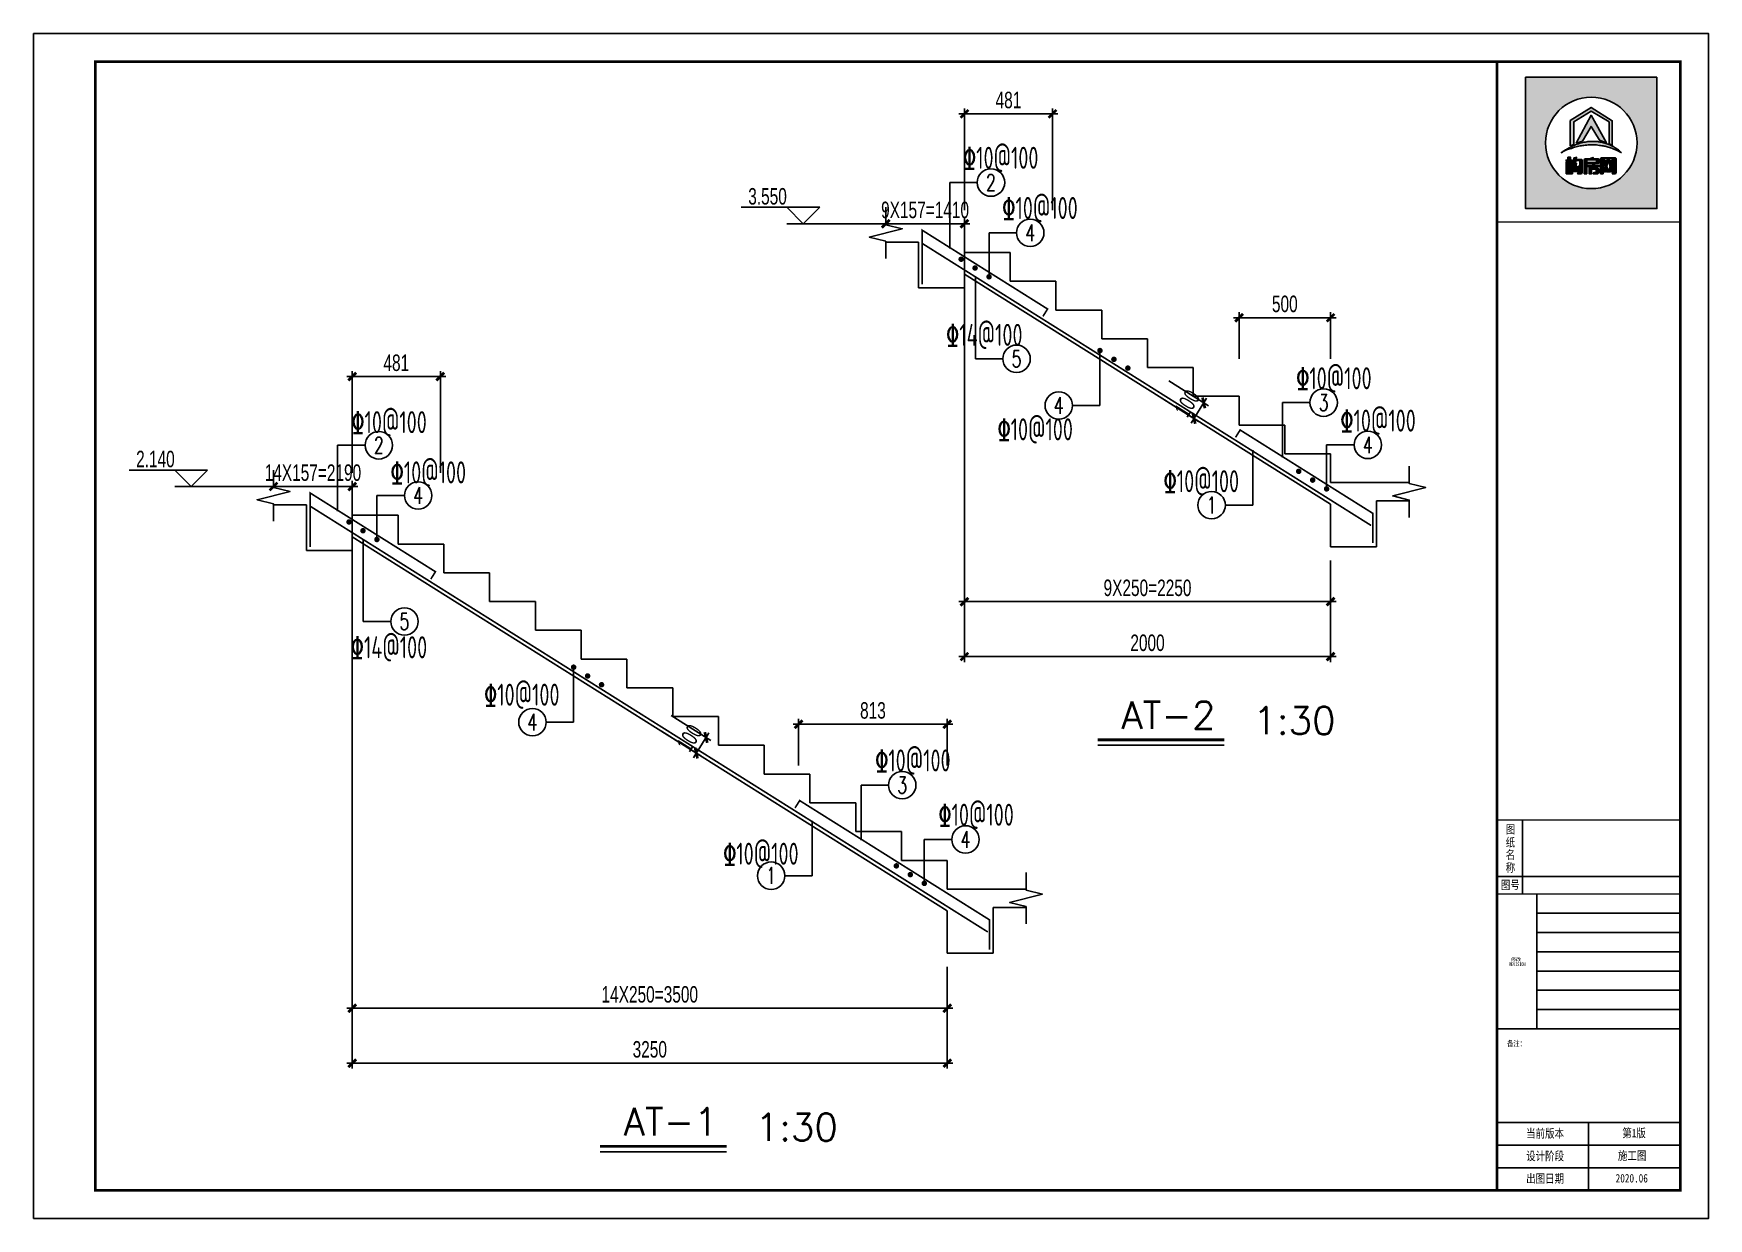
# Model space of a CAD drawing. Header units: millimetres. Extents: x -807114 to 558292, y -468455 to -61603.
# Drawn here: x 472900 to 503397, y -197048 to -175484 of the extents above; entities that cross this region are included whole.
import ezdxf
from ezdxf.enums import TextEntityAlignment as Align

# ---------------------------------------------------------------- set-up
doc = ezdxf.new("R2010")
doc.units = ezdxf.units.MM
doc.header["$LTSCALE"] = 1000
for name, color, linetype in [('DIM', 3, 'Continuous'), ('NUM', 7, 'Continuous'), ('PUB_TEXT', 3, 'Continuous'), ('PUB_TITLE', 4, 'Continuous'), ('REIN', 1, 'Continuous'), ('STAIR_DE', 7, 'Continuous'), ('TEXT', 7, 'Continuous'), ('THIN', 7, 'Continuous')]:
    doc.layers.add(name, color=color, linetype=linetype)
doc.styles.add('HCJG_Dim', font='HCJG.shx', dxfattribs={"width": 0.7, "bigfont": 'hztxt.shx'})
doc.styles.add('HCJG_Label', font='HCJG.shx', dxfattribs={"width": 0.7, "bigfont": 'hztxt.shx'})
doc.styles.add('HCJG_Norm', font='txt.shx', dxfattribs={"bigfont": 'hztxt.shx'})
doc.styles.add('HCJG_Num', font='txt.shx', dxfattribs={"width": 0.7, "bigfont": 'hztxt.shx'})
doc.styles.add('TSSD_Norm', font='Tssdeng.shx', dxfattribs={"width": 0.7, "bigfont": 'hztxt.shx'})
doc.styles.add('ZDBOX', font='simsun.ttc', dxfattribs={"width": 0.7})
doc.styles.add('宋体', font='simsun.ttc', dxfattribs={"width": 0.8})
doc.dimstyles.new('HCJG_30_100', dxfattribs={"dimtxt": 300, "dimasz": 100, "dimexe": 100, "dimexo": 250, "dimgap": 100, "dimtad": 1, "dimdec": 0, "dimlfac": 0.3, "dimzin": 0, "dimdsep": 46, "dimtxsty": 'HCJG_Dim', "dimblk": 'ArchTick', "dimcen": 0, "dimdle": 100, "dimclrd": 3, "dimclre": 3, "dimclrt": 7, "dimadec": 0, "dimazin": 0, "dimtfac": 1, "dimtdec": 0, "dimtix": 1, "dimtmove": 2, "dimatfit": 3, "dimfxl": 1, "dimtolj": 1, "dimtzin": 0, "dimarcsym": 0})

msp = doc.modelspace()

# ---------------------------------------------------------------- texts
at = {"style": 'ZDBOX', "width": 0.8}
for s, height, p in [('图', 154, (499791.6, -189967.4)), ('纸', 154, (499791.6, -190199.8)), ('称', 154, (499791.6, -190660.4)), ('名', 154, (499791.6, -190424.2)), ('图号', 154.03, (499788.4, -190978.1)), ('备注：', 102.68, (499901.3, -193861))]:
    msp.add_text(s, height=height, dxfattribs=at).set_placement(p, align=Align.MIDDLE)
for s, p in [('当前版本', (500076.7, -195577.9)), ('第1版', (501827.5, -195570.9)), ('设计阶段', (500076.7, -195988.6)), ('施工图', (501747.1, -195981.6)), ('出图日期', (500076.7, -196399.4)), ('2020.06', (501706.9, -196392.3))]:
    msp.add_text(s, height=154.03, dxfattribs=at).set_placement(p)
at = {"layer": 'NUM', "style": 'HCJG_Norm'}
for s, p in [('AT-2', (492707, -188137.2)), ('1:30', (495108.1, -188237.2)), ('AT-1', (483645.2, -195534.7)), ('1:30', (486046.3, -195634.7))]:
    msp.add_text(s, height=500, dxfattribs=at).set_placement(p)
at = {"layer": 'PUB_TEXT', "color": 8, "style": '宋体', "width": 0.7}
msp.add_text('REVISION', height=65.27, dxfattribs=at).set_placement((499766.4, -192472.8), align=Align.BOTTOM_LEFT)
at = {"layer": 'PUB_TEXT', "color": 8, "style": '宋体'}
msp.add_text('修改', height=65.27, dxfattribs=at).set_placement((499801.9, -192365.7))
at = {"layer": 'TEXT', "style": 'TSSD_Norm', "width": 0.7}
for s, p in [('%%13110@100', (489824, -177945.4)), ('%%13110@100', (490539.5, -178859.6)), ('%%13114@100', (489516.1, -181168)), ('%%13110@100', (495890.3, -181958.3)), ('%%13110@100', (478687.8, -182756.5)), ('%%13110@100', (496694.4, -182728.2)), ('%%13110@100', (479403.2, -183670.7)), ('%%13114@100', (478677.2, -186853.4)), ('%%13110@100', (488224.6, -188912.6)), ('%%13110@100', (489375.9, -189900.6))]:
    msp.add_text(s, height=400, dxfattribs=at).set_placement(p)
for p in [(491825, -182887.2), (494850.4, -183831.1), (482477.4, -187716.2), (486830.3, -190610)]:
    msp.add_text('%%13110@100', height=400, dxfattribs=at).set_placement(p, align=Align.RIGHT)
at = {"layer": 'THIN', "style": 'HCJG_Label', "width": 0.7}
for s, p in [('3.550', (486616.2, -178596.4)), ('2.140', (475471.1, -183377.2))]:
    msp.add_text(s, height=300, dxfattribs=at).set_placement(p, align=Align.RIGHT)

# ---------------------------------------------------------------- blocks, each defined once
blk = doc.blocks.new('sadasfafa')
h = blk.add_hatch(color=252)
h.dxf.hatch_style = 1
h.paths.add_polyline_path([(1853311, -2488040), (1853311, -2490368), (1855639, -2490368), (1855639, -2488040)])
h.paths.add_polyline_path([(1855286, -2489204, 1), (1853664, -2489204, 1)], flags=16)
edge = h.paths.add_edge_path(flags=0)
edge.add_spline(control_points=[(1853945, -2489376), (1853935, -2489385), (1854022, -2489327), (1854064, -2489324), (1854178, -2489280), (1854273, -2489257), (1854375, -2489242), (1854470, -2489236), (1854555, -2489239), (1854630, -2489250), (1854700, -2489259), (1854781, -2489280), (1854854, -2489303), (1854917, -2489335), (1854967, -2489354), (1854993, -2489368), (1855014, -2489382), (1854982, -2489354), (1854965, -2489332), (1854910, -2489297), (1854854, -2489260), (1854784, -2489234), (1854713, -2489206), (1854640, -2489189), (1854569, -2489179), (1854497, -2489176), (1854414, -2489178), (1854321, -2489198), (1854229, -2489222), (1854147, -2489257), (1854080, -2489292), (1854021, -2489325), (1853977, -2489352), (1853953, -2489369), (1853945, -2489376)], knot_values=[0, 0, 0, 0, 114.670179, 423.637006, 763.89867, 1083.683754, 1343.405239, 1688.07646, 1952.326814, 2113.699055, 2375.693807, 2595.188681, 2872.839541, 3068.155951, 3238.592156, 3348.056762, 3361.095167, 3431.805845, 3527.265261, 3733.200323, 3952.805082, 4160.23278, 4398.128766, 4650.488133, 4837.16968, 5050.428326, 5308.684497, 5588.159898, 5913.430939, 6163.12325, 6398.139207, 6601.625078, 6772.549769, 6871.149972, 6871.149972, 6871.149972, 6871.149972], degree=3, periodic=1)
h.paths.add_polyline_path([(1854530, -2489580), (1854534, -2489580), (1854534, -2489603), (1854618, -2489603), (1854618, -2489621), (1854481, -2489621), (1854481, -2489650), (1854589, -2489650), (1854599, -2489656), (1854606, -2489666), (1854606, -2489733), (1854600, -2489742), (1854590, -2489750), (1854506, -2489750), (1854514, -2489740), (1854518, -2489731), (1854552, -2489731), (1854558, -2489728), (1854560, -2489721), (1854560, -2489675), (1854558, -2489670), (1854553, -2489667), (1854481, -2489667), (1854481, -2489750), (1854436, -2489750), (1854436, -2489626), (1854433, -2489621), (1854406, -2489621), (1854406, -2489603), (1854488, -2489603), (1854488, -2489590)], flags=0)
h.paths.add_polyline_path([(1854486, -2489468), (1854506, -2489461), (1854506, -2489485), (1854510, -2489489), (1854601, -2489489), (1854609, -2489494), (1854615, -2489502), (1854615, -2489556), (1854607, -2489564), (1854599, -2489569), (1854401, -2489569), (1854394, -2489573), (1854394, -2489750), (1854349, -2489750), (1854349, -2489504), (1854355, -2489495), (1854367, -2489489), (1854462, -2489489), (1854462, -2489474)], flags=0)
h.paths.add_polyline_path([(1854394, -2489554), (1854394, -2489512), (1854404, -2489506), (1854562, -2489506), (1854570, -2489513), (1854570, -2489554)], flags=0)
h.paths.add_polyline_path([(1854214, -2489569), (1854203, -2489632), (1854193, -2489683), (1854194, -2489689), (1854218, -2489689), (1854220, -2489683), (1854214, -2489633), (1854254, -2489614), (1854263, -2489686), (1854263, -2489700), (1854255, -2489709), (1854159, -2489709), (1854150, -2489702), (1854148, -2489692), (1854173, -2489569)], flags=0)
h.paths.add_polyline_path([(1854187, -2489466), (1854213, -2489458), (1854207, -2489496), (1854296, -2489496), (1854305, -2489498), (1854312, -2489505), (1854314, -2489513), (1854314, -2489733), (1854310, -2489741), (1854301, -2489750), (1854231, -2489750), (1854238, -2489741), (1854243, -2489730), (1854261, -2489730), (1854268, -2489727), (1854270, -2489720), (1854270, -2489531), (1854270, -2489526), (1854267, -2489521), (1854260, -2489516), (1854202, -2489516), (1854201, -2489534), (1854196, -2489558), (1854150, -2489558), (1854159, -2489535), (1854165, -2489504), (1854167, -2489471)], flags=0)
h.paths.add_polyline_path([(1854140, -2489544), (1854140, -2489750), (1854114, -2489750), (1854114, -2489544)], flags=0)
h.paths.add_polyline_path([(1854056, -2489544), (1854053, -2489750), (1854031, -2489750), (1854031, -2489544)], flags=0)
h.paths.add_polyline_path([(1854107, -2489459), (1854107, -2489508), (1854139, -2489508), (1854139, -2489527), (1854107, -2489527), (1854107, -2489750), (1854062, -2489750), (1854062, -2489527), (1854029, -2489527), (1854029, -2489508), (1854062, -2489508), (1854062, -2489459)], flags=0)
h.paths.add_polyline_path([(1854209, -2489211), (1854471, -2488714), (1854743, -2489200), (1854618, -2489155), (1854470, -2488913), (1854318, -2489172)], flags=0)
h.paths.add_polyline_path([(1854102, -2488808), (1854470, -2488575), (1854848, -2488810), (1854848, -2489247), (1854790, -2489223), (1854790, -2488832), (1854471, -2488643), (1854168, -2488829), (1854168, -2489231), (1854102, -2489257)], flags=0)
h.paths.add_polyline_path([(1854685, -2489750), (1854641, -2489750), (1854641, -2489488), (1854641, -2489484), (1854646, -2489475), (1854656, -2489467), (1854898, -2489467), (1854907, -2489471), (1854916, -2489478), (1854916, -2489731), (1854908, -2489743), (1854902, -2489750), (1854847, -2489750), (1854858, -2489732), (1854866, -2489731), (1854869, -2489724), (1854869, -2489718), (1854867, -2489718), (1854836, -2489718), (1854826, -2489684), (1854814, -2489718), (1854746, -2489718), (1854736, -2489684), (1854722, -2489718), (1854689, -2489718), (1854689, -2489709), (1854691, -2489709), (1854720, -2489621), (1854685, -2489512)], flags=0)
h.paths.add_polyline_path([(1854779, -2489518), (1854809, -2489621), (1854781, -2489709), (1854777, -2489709), (1854750, -2489621), (1854775, -2489518)], flags=0)
h = blk.add_hatch(color=7)
h.dxf.hatch_style = 1
h.paths.add_polyline_path([(1854102, -2489257), (1854168, -2489231), (1854168, -2488829), (1854471, -2488643), (1854790, -2488832), (1854790, -2489223), (1854848, -2489247), (1854848, -2488810), (1854470, -2488575), (1854102, -2488808)])
h = blk.add_hatch(color=7)
h.dxf.hatch_style = 1
h.paths.add_polyline_path([(1854318, -2489172), (1854470, -2488913), (1854618, -2489155), (1854743, -2489200), (1854471, -2488714), (1854209, -2489211)])
h = blk.add_hatch(color=7)
h.dxf.hatch_style = 1
edge = h.paths.add_edge_path()
edge.add_spline(control_points=[(1853945, -2489376), (1853953, -2489369), (1853977, -2489352), (1854021, -2489325), (1854080, -2489292), (1854147, -2489257), (1854229, -2489222), (1854321, -2489198), (1854414, -2489178), (1854497, -2489176), (1854569, -2489179), (1854640, -2489189), (1854713, -2489206), (1854784, -2489234), (1854854, -2489260), (1854910, -2489297), (1854965, -2489332), (1854982, -2489354), (1855014, -2489382), (1854993, -2489368), (1854967, -2489354), (1854917, -2489335), (1854854, -2489303), (1854781, -2489280), (1854700, -2489259), (1854630, -2489250), (1854555, -2489239), (1854470, -2489236), (1854375, -2489242), (1854273, -2489257), (1854178, -2489280), (1854064, -2489324), (1854022, -2489327), (1853935, -2489385), (1853945, -2489376)], knot_values=[0, 0, 0, 0, 98.600203, 269.524894, 473.010766, 708.026723, 957.719033, 1282.990074, 1562.465475, 1820.721647, 2033.980292, 2220.661839, 2473.021206, 2710.917192, 2918.34489, 3137.949649, 3343.884711, 3439.344127, 3510.054805, 3523.09321, 3632.557816, 3802.994021, 3998.310431, 4275.961291, 4495.456165, 4757.450917, 4918.823158, 5183.073513, 5527.744733, 5787.466218, 6107.251302, 6447.512966, 6756.479793, 6871.149972, 6871.149972, 6871.149972, 6871.149972], degree=3, periodic=1)
h = blk.add_hatch(color=7)
h.dxf.hatch_style = 1
h.paths.add_polyline_path([(1854062, -2489459), (1854062, -2489508), (1854029, -2489508), (1854029, -2489527), (1854062, -2489527), (1854062, -2489750), (1854107, -2489750), (1854107, -2489527), (1854139, -2489527), (1854139, -2489508), (1854107, -2489508), (1854107, -2489459)])
h = blk.add_hatch(color=7)
h.dxf.hatch_style = 1
h.paths.add_polyline_path([(1854031, -2489544), (1854031, -2489750), (1854053, -2489750), (1854056, -2489544)])
h = blk.add_hatch(color=7)
h.dxf.hatch_style = 1
h.paths.add_polyline_path([(1854114, -2489544), (1854114, -2489750), (1854140, -2489750), (1854140, -2489544)])
h = blk.add_hatch(color=7)
h.dxf.hatch_style = 1
h.paths.add_polyline_path([(1854167, -2489471), (1854165, -2489504), (1854159, -2489535), (1854150, -2489558), (1854196, -2489558), (1854201, -2489534), (1854202, -2489516), (1854260, -2489516), (1854267, -2489521), (1854270, -2489526), (1854270, -2489531), (1854270, -2489720), (1854268, -2489727), (1854261, -2489730), (1854243, -2489730), (1854238, -2489741), (1854231, -2489750), (1854301, -2489750), (1854310, -2489741), (1854314, -2489733), (1854314, -2489513), (1854312, -2489505), (1854305, -2489498), (1854296, -2489496), (1854207, -2489496), (1854213, -2489458), (1854187, -2489466)])
h = blk.add_hatch(color=7)
h.dxf.hatch_style = 1
h.paths.add_polyline_path([(1854462, -2489474), (1854462, -2489489), (1854367, -2489489), (1854355, -2489495), (1854349, -2489504), (1854349, -2489750), (1854394, -2489750), (1854394, -2489573), (1854401, -2489569), (1854599, -2489569), (1854607, -2489564), (1854615, -2489556), (1854615, -2489502), (1854609, -2489494), (1854601, -2489489), (1854510, -2489489), (1854506, -2489485), (1854506, -2489461), (1854486, -2489468)])
h.paths.add_polyline_path([(1854394, -2489554), (1854394, -2489512), (1854404, -2489506), (1854562, -2489506), (1854570, -2489513), (1854570, -2489554)], flags=16)
h = blk.add_hatch(color=7)
h.dxf.hatch_style = 1
h.paths.add_polyline_path([(1854685, -2489512), (1854685, -2489493), (1854693, -2489483), (1854862, -2489483), (1854869, -2489491), (1854869, -2489724), (1854866, -2489731), (1854858, -2489732), (1854847, -2489750), (1854902, -2489750), (1854908, -2489743), (1854916, -2489731), (1854916, -2489478), (1854907, -2489471), (1854898, -2489467), (1854656, -2489467), (1854646, -2489475), (1854641, -2489484), (1854641, -2489488), (1854641, -2489750), (1854685, -2489750)])
h = blk.add_hatch(color=7)
h.dxf.hatch_style = 1
h.paths.add_polyline_path([(1854866, -2489709), (1854840, -2489621), (1854866, -2489512), (1854836, -2489512), (1854824, -2489558), (1854808, -2489512), (1854745, -2489512), (1854734, -2489557), (1854719, -2489512), (1854689, -2489512), (1854720, -2489621), (1854691, -2489709), (1854689, -2489709), (1854689, -2489710), (1854689, -2489718), (1854722, -2489718), (1854736, -2489684), (1854746, -2489718), (1854814, -2489718), (1854826, -2489684), (1854836, -2489718), (1854867, -2489718), (1854867, -2489709)])
h.paths.add_polyline_path([(1854779, -2489518), (1854809, -2489621), (1854781, -2489709), (1854777, -2489709), (1854750, -2489621), (1854775, -2489518)], flags=16)
h = blk.add_hatch(color=7)
h.dxf.hatch_style = 1
h.paths.add_polyline_path([(1854173, -2489569), (1854148, -2489692), (1854150, -2489702), (1854159, -2489709), (1854255, -2489709), (1854263, -2489700), (1854263, -2489686), (1854254, -2489614), (1854214, -2489633), (1854220, -2489683), (1854218, -2489689), (1854194, -2489689), (1854193, -2489683), (1854203, -2489632), (1854214, -2489569)])
h = blk.add_hatch(color=7)
h.dxf.hatch_style = 1
h.paths.add_polyline_path([(1854488, -2489590), (1854488, -2489603), (1854406, -2489603), (1854406, -2489621), (1854433, -2489621), (1854436, -2489626), (1854436, -2489750), (1854481, -2489750), (1854481, -2489667), (1854553, -2489667), (1854558, -2489670), (1854560, -2489675), (1854560, -2489721), (1854558, -2489728), (1854552, -2489731), (1854518, -2489731), (1854514, -2489740), (1854506, -2489750), (1854590, -2489750), (1854600, -2489742), (1854606, -2489733), (1854606, -2489666), (1854599, -2489656), (1854589, -2489650), (1854481, -2489650), (1854481, -2489621), (1854618, -2489621), (1854618, -2489603), (1854534, -2489603), (1854534, -2489580), (1854530, -2489580)])
for points in [[(1855639, -2488040), (1853311, -2488040), (1853311, -2490368), (1855639, -2490368)], [(1854102, -2489257), (1854102, -2488808), (1854470, -2488575), (1854848, -2488810), (1854848, -2489247), (1854790, -2489223), (1854790, -2488832), (1854471, -2488643), (1854168, -2488829), (1854168, -2489231)], [(1854209, -2489211), (1854318, -2489172), (1854470, -2488913), (1854618, -2489155), (1854743, -2489200), (1854471, -2488714)], [(1854062, -2489459), (1854107, -2489459), (1854107, -2489508), (1854139, -2489508), (1854139, -2489527), (1854107, -2489527), (1854107, -2489750), (1854062, -2489750), (1854062, -2489527), (1854029, -2489527), (1854029, -2489508), (1854062, -2489508)], [(1854056, -2489544), (1854031, -2489544), (1854031, -2489750), (1854053, -2489750)], [(1854114, -2489544), (1854140, -2489544), (1854140, -2489750), (1854114, -2489750)], [(1854462, -2489474), (1854486, -2489468), (1854506, -2489461), (1854506, -2489485), (1854510, -2489489), (1854601, -2489489), (1854609, -2489494), (1854615, -2489502), (1854615, -2489556), (1854607, -2489564), (1854599, -2489569), (1854401, -2489569), (1854394, -2489573), (1854394, -2489750), (1854349, -2489750), (1854349, -2489504), (1854355, -2489495), (1854367, -2489489), (1854462, -2489489)], [(1854394, -2489554), (1854570, -2489554), (1854570, -2489513), (1854562, -2489506), (1854404, -2489506), (1854394, -2489512)], [(1854641, -2489750), (1854641, -2489488), (1854641, -2489484), (1854646, -2489475), (1854656, -2489467), (1854898, -2489467), (1854907, -2489471), (1854916, -2489478), (1854916, -2489731), (1854908, -2489743), (1854902, -2489750), (1854847, -2489750), (1854858, -2489732), (1854866, -2489731), (1854869, -2489724), (1854869, -2489491), (1854862, -2489483), (1854693, -2489483), (1854685, -2489493), (1854685, -2489750)], [(1854775, -2489518), (1854779, -2489518), (1854809, -2489621), (1854781, -2489709), (1854777, -2489709), (1854750, -2489621)], [(1854488, -2489590), (1854530, -2489580), (1854534, -2489580), (1854534, -2489603), (1854618, -2489603), (1854618, -2489621), (1854481, -2489621), (1854481, -2489650), (1854589, -2489650), (1854599, -2489656), (1854606, -2489666), (1854606, -2489733), (1854600, -2489742), (1854590, -2489750), (1854506, -2489750), (1854514, -2489740), (1854518, -2489731), (1854552, -2489731), (1854558, -2489728), (1854560, -2489721), (1854560, -2489675), (1854558, -2489670), (1854553, -2489667), (1854481, -2489667), (1854481, -2489750), (1854436, -2489750), (1854436, -2489626), (1854433, -2489621), (1854406, -2489621), (1854406, -2489603), (1854488, -2489603)]]:
    blk.add_lwpolyline(points, close=True)
for points in [[(1854167, -2489471), (1854187, -2489466), (1854213, -2489458), (1854207, -2489496), (1854296, -2489496), (1854305, -2489498), (1854312, -2489505), (1854314, -2489513), (1854314, -2489733), (1854310, -2489741), (1854301, -2489750), (1854231, -2489750), (1854238, -2489741), (1854243, -2489730), (1854261, -2489730), (1854268, -2489727), (1854270, -2489720), (1854270, -2489531), (1854270, -2489526), (1854267, -2489521), (1854260, -2489516), (1854202, -2489516), (1854201, -2489534), (1854196, -2489558), (1854150, -2489558), (1854150, -2489558), (1854159, -2489535), (1854165, -2489504), (1854167, -2489471)], [(1854866, -2489709), (1854866, -2489709), (1854867, -2489709), (1854867, -2489718), (1854836, -2489718), (1854826, -2489684), (1854814, -2489718), (1854746, -2489718), (1854736, -2489684), (1854722, -2489718), (1854689, -2489718), (1854689, -2489710), (1854689, -2489709), (1854691, -2489709), (1854720, -2489621), (1854689, -2489512)], [(1854173, -2489569), (1854214, -2489569), (1854203, -2489632), (1854193, -2489683), (1854194, -2489689), (1854218, -2489689), (1854220, -2489683), (1854214, -2489633), (1854254, -2489614), (1854263, -2489686), (1854263, -2489700), (1854255, -2489709), (1854159, -2489709), (1854150, -2489702), (1854148, -2489692), (1854173, -2489569)]]:
    blk.add_lwpolyline(points)
at = {"color": 7}
blk.add_lwpolyline([(1854689, -2489512), (1854719, -2489512), (1854734, -2489557), (1854745, -2489512), (1854808, -2489512), (1854824, -2489558), (1854836, -2489512), (1854866, -2489512), (1854840, -2489621), (1854866, -2489709)], dxfattribs=at)
blk.add_circle((1854475, -2489204), 811)
at = {"start_tangent": (-0.74079, -0.671736), "end_tangent": (-0.74079, -0.671736)}
blk.add_spline([(1853945, -2489376), (1853977, -2489357), (1854071, -2489318), (1854178, -2489282), (1854280, -2489257), (1854365, -2489245), (1854479, -2489238), (1854566, -2489241), (1854619, -2489248), (1854704, -2489261), (1854775, -2489279), (1854861, -2489308), (1854920, -2489335), (1854972, -2489357), (1855003, -2489375), (1855007, -2489377), (1854990, -2489361), (1854968, -2489339), (1854913, -2489299), (1854851, -2489261), (1854787, -2489235), (1854714, -2489208), (1854633, -2489189), (1854572, -2489180), (1854501, -2489177), (1854416, -2489181), (1854326, -2489198), (1854222, -2489227), (1854146, -2489259), (1854077, -2489294), (1854019, -2489327), (1853971, -2489357), (1853945, -2489376)], degree=3, dxfattribs=at)
blk = doc.blocks.new('HC_REINO')
at = {"layer": 'NUM'}
blk.add_circle((0, 0), 0.5, dxfattribs=at)
at = {"style": 'HCJG_Num', "width": 0.7}
blk.add_attdef('A', text='', height=0.6, dxfattribs=at).set_placement((0, 0), align=Align.MIDDLE_CENTER)
blk = doc.blocks.new('ArchTick')
at = {"color": 0, "const_width": 0.5}
blk.add_lwpolyline([(-0.71, -0.71), (0.71, 0.71)], dxfattribs=at)
blk = doc.blocks.new('*D10026')
at = {"layer": 'Defpoints', "color": 0}
for p in [(489538, -188054), (486829, -189054), (489538, -189054)]:
    blk.add_point(p, dxfattribs=at)
at = {"layer": 'DIM', "color": 3, "lineweight": -2}
for p, q in [((486729, -188054), (489638, -188054)), ((486829, -188804), (486829, -187954)), ((489538, -188804), (489538, -187954))]:
    blk.add_line(p, q, dxfattribs=at)
at = {"layer": 'DIM', "color": 3, "linetype": 'ByBlock', "lineweight": -2, "xscale": 100, "yscale": 100, "zscale": 100, "rotation": 180}
blk.add_blockref('ArchTick', (486829, -188054), dxfattribs=at)
at = {"layer": 'DIM', "color": 3, "linetype": 'ByBlock', "lineweight": -2, "xscale": 100, "yscale": 100, "zscale": 100}
blk.add_blockref('ArchTick', (489538, -188054), dxfattribs=at)
at = {"layer": 'DIM', "color": 7, "insert": (488184, -187804), "char_height": 300, "attachment_point": 5, "style": 'HCJG_Dim'}
blk.add_mtext('\\A1;813', dxfattribs=at)
blk = doc.blocks.new('_ArchTick')
at = {"color": 0, "linetype": 'ByBlock', "const_width": 0.15}
blk.add_lwpolyline([(-0.5, -0.5), (0.5, 0.5)], dxfattribs=at)
blk = doc.blocks.new('*D10027')
at = {"layer": 'Defpoints', "color": 0}
for p in [(484298, -187764), (484121, -188046), (485145, -188295)]:
    blk.add_point(p, dxfattribs=at)
at = {"layer": 'DIM', "color": 3, "lineweight": -2}
for p, q in [((484510, -187896), (485230, -188349)), ((484333, -188179), (485053, -188631)), ((484915, -188662), (485198, -188211)), ((485145, -188295), (485198, -188211)), ((484968, -188578), (484915, -188662))]:
    blk.add_line(p, q, dxfattribs=at)
at = {"layer": 'DIM', "color": 3, "linetype": 'ByBlock', "lineweight": -2, "xscale": 100, "yscale": 100, "zscale": 100}
for p, rotation in [((485145, -188295), 237.871255057549), ((484968, -188578), 57.87125505754902)]:
    blk.add_blockref('ArchTick', p, dxfattribs=dict(at, rotation=rotation))
at = {"layer": 'DIM', "color": 7, "insert": (484845, -188304), "char_height": 300, "attachment_point": 5, "rotation": 57.8713, "style": 'HCJG_Dim'}
blk.add_mtext('\\A1;100', dxfattribs=at)
blk = doc.blocks.new('*D10028')
at = {"layer": 'Defpoints', "color": 0}
for p in [(477271, -183727), (478704, -183727), (478704, -191054)]:
    blk.add_point(p, dxfattribs=at)
at = {"layer": 'DIM', "color": 3, "lineweight": -2}
for p, q in [((477271, -183477), (477271, -183627)), ((477171, -183727), (478804, -183727)), ((477271, -183727), (477171, -183727)), ((478704, -190804), (478704, -183627)), ((478704, -183727), (478804, -183727))]:
    blk.add_line(p, q, dxfattribs=at)
at = {"layer": 'DIM', "color": 3, "linetype": 'ByBlock', "lineweight": -2, "xscale": 100, "yscale": 100, "zscale": 100}
blk.add_blockref('ArchTick', (477271, -183727), dxfattribs=at)
at = {"layer": 'DIM', "color": 3, "linetype": 'ByBlock', "lineweight": -2, "xscale": 100, "yscale": 100, "zscale": 100, "rotation": 180}
blk.add_blockref('ArchTick', (478704, -183727), dxfattribs=at)
at = {"layer": 'DIM', "color": 7, "insert": (477988, -183477), "char_height": 300, "attachment_point": 5, "style": 'HCJG_Dim'}
blk.add_mtext('\\A1;14X157=2190', dxfattribs=at)
blk = doc.blocks.new('*D10029')
at = {"layer": 'Defpoints', "color": 0}
for p in [(480308, -181727), (478704, -183727), (480308, -183727)]:
    blk.add_point(p, dxfattribs=at)
at = {"layer": 'DIM', "color": 3, "lineweight": -2}
for p, q in [((478604, -181727), (480408, -181727)), ((478704, -183477), (478704, -181627)), ((480308, -183477), (480308, -181627))]:
    blk.add_line(p, q, dxfattribs=at)
at = {"layer": 'DIM', "color": 3, "linetype": 'ByBlock', "lineweight": -2, "xscale": 100, "yscale": 100, "zscale": 100, "rotation": 180}
blk.add_blockref('ArchTick', (478704, -181727), dxfattribs=at)
at = {"layer": 'DIM', "color": 3, "linetype": 'ByBlock', "lineweight": -2, "xscale": 100, "yscale": 100, "zscale": 100}
blk.add_blockref('ArchTick', (480308, -181727), dxfattribs=at)
at = {"layer": 'DIM', "color": 7, "insert": (479506, -181477), "char_height": 300, "attachment_point": 5, "style": 'HCJG_Dim'}
blk.add_mtext('\\A1;481', dxfattribs=at)
blk = doc.blocks.new('*D10030')
at = {"layer": 'Defpoints', "color": 0}
for p in [(478704, -184894), (489538, -192221), (489538, -194221)]:
    blk.add_point(p, dxfattribs=at)
at = {"layer": 'DIM', "color": 3, "lineweight": -2}
for p, q in [((478704, -185144), (478704, -194321)), ((489538, -192471), (489538, -194321)), ((478604, -194221), (489638, -194221))]:
    blk.add_line(p, q, dxfattribs=at)
at = {"layer": 'DIM', "color": 3, "linetype": 'ByBlock', "lineweight": -2, "xscale": 100, "yscale": 100, "zscale": 100, "rotation": 180}
blk.add_blockref('ArchTick', (478704, -194221), dxfattribs=at)
at = {"layer": 'DIM', "color": 3, "linetype": 'ByBlock', "lineweight": -2, "xscale": 100, "yscale": 100, "zscale": 100}
blk.add_blockref('ArchTick', (489538, -194221), dxfattribs=at)
at = {"layer": 'DIM', "color": 7, "insert": (484121, -193971), "char_height": 300, "attachment_point": 5, "style": 'HCJG_Dim'}
blk.add_mtext('\\A1;3250', dxfattribs=at)
blk = doc.blocks.new('*D10031')
at = {"layer": 'Defpoints', "color": 0}
for p in [(478704, -192221), (489538, -192221), (489538, -193221)]:
    blk.add_point(p, dxfattribs=at)
at = {"layer": 'DIM', "color": 3, "lineweight": -2}
for p, q in [((478704, -192471), (478704, -193321)), ((489538, -192471), (489538, -193321)), ((478604, -193221), (489638, -193221))]:
    blk.add_line(p, q, dxfattribs=at)
at = {"layer": 'DIM', "color": 3, "linetype": 'ByBlock', "lineweight": -2, "xscale": 100, "yscale": 100, "zscale": 100, "rotation": 180}
blk.add_blockref('ArchTick', (478704, -193221), dxfattribs=at)
at = {"layer": 'DIM', "color": 3, "linetype": 'ByBlock', "lineweight": -2, "xscale": 100, "yscale": 100, "zscale": 100}
blk.add_blockref('ArchTick', (489538, -193221), dxfattribs=at)
at = {"layer": 'DIM', "color": 7, "insert": (484121, -192971), "char_height": 300, "attachment_point": 5, "style": 'HCJG_Dim'}
blk.add_mtext('\\A1;14X250=3500', dxfattribs=at)
blk = doc.blocks.new('*D10032')
at = {"layer": 'Defpoints', "color": 0}
for p in [(496516, -180656), (494850, -181656), (496516, -181656)]:
    blk.add_point(p, dxfattribs=at)
at = {"layer": 'DIM', "color": 3, "lineweight": -2}
for p, q in [((494750, -180656), (496616, -180656)), ((494850, -181406), (494850, -180556)), ((496516, -181406), (496516, -180556))]:
    blk.add_line(p, q, dxfattribs=at)
at = {"layer": 'DIM', "color": 3, "linetype": 'ByBlock', "lineweight": -2, "xscale": 100, "yscale": 100, "zscale": 100, "rotation": 180}
blk.add_blockref('ArchTick', (494850, -180656), dxfattribs=at)
at = {"layer": 'DIM', "color": 3, "linetype": 'ByBlock', "lineweight": -2, "xscale": 100, "yscale": 100, "zscale": 100}
blk.add_blockref('ArchTick', (496516, -180656), dxfattribs=at)
at = {"layer": 'DIM', "color": 7, "insert": (495683, -180406), "char_height": 300, "attachment_point": 5, "style": 'HCJG_Dim'}
blk.add_mtext('\\A1;500', dxfattribs=at)
blk = doc.blocks.new('*D10033')
at = {"layer": 'Defpoints', "color": 0}
for p in [(493360, -181674), (493183, -181957), (494207, -182206)]:
    blk.add_point(p, dxfattribs=at)
at = {"layer": 'DIM', "color": 3, "lineweight": -2}
for p, q in [((493572, -181807), (494292, -182259)), ((493395, -182090), (494114, -182542)), ((493977, -182573), (494260, -182121)), ((494207, -182206), (494260, -182121)), ((494030, -182488), (493977, -182573))]:
    blk.add_line(p, q, dxfattribs=at)
at = {"layer": 'DIM', "color": 3, "linetype": 'ByBlock', "lineweight": -2, "xscale": 100, "yscale": 100, "zscale": 100}
for p, rotation in [((494030, -182488), 57.87125505754902), ((494207, -182206), 237.871255057549)]:
    blk.add_blockref('ArchTick', p, dxfattribs=dict(at, rotation=rotation))
at = {"layer": 'DIM', "color": 7, "insert": (493907, -182214), "char_height": 300, "attachment_point": 5, "rotation": 57.8713, "style": 'HCJG_Dim'}
blk.add_mtext('\\A1;100', dxfattribs=at)
blk = doc.blocks.new('*D10034')
at = {"layer": 'Defpoints', "color": 0}
for p in [(488416, -178946), (489850, -178946), (489850, -183656)]:
    blk.add_point(p, dxfattribs=at)
at = {"layer": 'DIM', "color": 3, "lineweight": -2}
for p, q in [((488416, -178696), (488416, -178846)), ((488316, -178946), (489950, -178946)), ((488416, -178946), (488316, -178946)), ((489850, -183406), (489850, -178846)), ((489850, -178946), (489950, -178946))]:
    blk.add_line(p, q, dxfattribs=at)
at = {"layer": 'DIM', "color": 3, "linetype": 'ByBlock', "lineweight": -2, "xscale": 100, "yscale": 100, "zscale": 100}
blk.add_blockref('ArchTick', (488416, -178946), dxfattribs=at)
at = {"layer": 'DIM', "color": 3, "linetype": 'ByBlock', "lineweight": -2, "xscale": 100, "yscale": 100, "zscale": 100, "rotation": 180}
blk.add_blockref('ArchTick', (489850, -178946), dxfattribs=at)
at = {"layer": 'DIM', "color": 7, "insert": (489133, -178696), "char_height": 300, "attachment_point": 5, "style": 'HCJG_Dim'}
blk.add_mtext('\\A1;9X157=1410', dxfattribs=at)
blk = doc.blocks.new('*D10035')
at = {"layer": 'Defpoints', "color": 0}
for p in [(489850, -180113), (496516, -184823), (496516, -186823)]:
    blk.add_point(p, dxfattribs=at)
at = {"layer": 'DIM', "color": 3, "lineweight": -2}
for p, q in [((489850, -180363), (489850, -186923)), ((496516, -185073), (496516, -186923)), ((489750, -186823), (496616, -186823))]:
    blk.add_line(p, q, dxfattribs=at)
at = {"layer": 'DIM', "color": 3, "linetype": 'ByBlock', "lineweight": -2, "xscale": 100, "yscale": 100, "zscale": 100, "rotation": 180}
blk.add_blockref('ArchTick', (489850, -186823), dxfattribs=at)
at = {"layer": 'DIM', "color": 3, "linetype": 'ByBlock', "lineweight": -2, "xscale": 100, "yscale": 100, "zscale": 100}
blk.add_blockref('ArchTick', (496516, -186823), dxfattribs=at)
at = {"layer": 'DIM', "color": 7, "insert": (493183, -186573), "char_height": 300, "attachment_point": 5, "style": 'HCJG_Dim'}
blk.add_mtext('\\A1;2000', dxfattribs=at)
blk = doc.blocks.new('*D10036')
at = {"layer": 'Defpoints', "color": 0}
for p in [(489850, -184823), (496516, -184823), (496516, -185823)]:
    blk.add_point(p, dxfattribs=at)
at = {"layer": 'DIM', "color": 3, "lineweight": -2}
for p, q in [((489850, -185073), (489850, -185923)), ((496516, -185073), (496516, -185923)), ((489750, -185823), (496616, -185823))]:
    blk.add_line(p, q, dxfattribs=at)
at = {"layer": 'DIM', "color": 3, "linetype": 'ByBlock', "lineweight": -2, "xscale": 100, "yscale": 100, "zscale": 100, "rotation": 180}
blk.add_blockref('ArchTick', (489850, -185823), dxfattribs=at)
at = {"layer": 'DIM', "color": 3, "linetype": 'ByBlock', "lineweight": -2, "xscale": 100, "yscale": 100, "zscale": 100}
blk.add_blockref('ArchTick', (496516, -185823), dxfattribs=at)
at = {"layer": 'DIM', "color": 7, "insert": (493183, -185573), "char_height": 300, "attachment_point": 5, "style": 'HCJG_Dim'}
blk.add_mtext('\\A1;9X250=2250', dxfattribs=at)
blk = doc.blocks.new('*D10037')
at = {"layer": 'Defpoints', "color": 0}
for p in [(491453, -176946), (489850, -178946), (491453, -178946)]:
    blk.add_point(p, dxfattribs=at)
at = {"layer": 'DIM', "color": 3, "lineweight": -2}
for p, q in [((489850, -178696), (489850, -176846)), ((491453, -178696), (491453, -176846)), ((489750, -176946), (491553, -176946))]:
    blk.add_line(p, q, dxfattribs=at)
at = {"layer": 'DIM', "color": 3, "linetype": 'ByBlock', "lineweight": -2, "xscale": 100, "yscale": 100, "zscale": 100, "rotation": 180}
blk.add_blockref('ArchTick', (489850, -176946), dxfattribs=at)
at = {"layer": 'DIM', "color": 3, "linetype": 'ByBlock', "lineweight": -2, "xscale": 100, "yscale": 100, "zscale": 100}
blk.add_blockref('ArchTick', (491453, -176946), dxfattribs=at)
at = {"layer": 'DIM', "color": 7, "insert": (490651, -176696), "char_height": 300, "attachment_point": 5, "style": 'HCJG_Dim'}
blk.add_mtext('\\A1;481', dxfattribs=at)

# ---------------------------------------------------------------- dimensions: what is measured, and where the dimension line sits
at = {"layer": 'DIM'}
for base, p1, p2, picture, middle in [((491453.3, -176946.4), (489849.6, -178946.4), (491453.3, -178946.4), '*D10037', (490651.4, -176696.4)), ((496516.2, -186823), (489849.6, -180113), (496516.2, -184823), '*D10035', (493182.9, -186573)), ((496516.2, -180656.4), (494849.6, -181656.4), (496516.2, -181656.4), '*D10032', (495682.9, -180406.4)), ((480308.2, -181727.2), (478704.4, -183727.2), (480308.2, -183727.2), '*D10029', (479506.3, -181477.2)), ((489537.8, -194220.5), (478704.4, -184893.9), (489537.8, -192220.5), '*D10030', (484121.1, -193970.5)), ((489537.7713, -188053.8722), (486829.438, -189053.8722), (489537.7713, -189053.8722), '*D10026', (488183.6046, -187803.8722))]:
    dim = msp.add_linear_dim(base=base, p1=p1, p2=p2, dimstyle='HCJG_30_100', dxfattribs=at)
    dim.commit()
    dim.dimension.update_dxf_attribs({"geometry": picture, "text_midpoint": middle})
for base, p1, p2, text, picture, middle in [((489849.6, -178946.4), (488416.2, -178946.4), (489849.6, -183656.4), '9X157=1410', '*D10034', (489132.9, -178696.4)), ((478704.4, -183727.2), (477271.1, -183727.2), (478704.4, -191053.9), '14X157=2190', '*D10028', (477987.8, -183477.2)), ((496516.2, -185823), (489849.6, -184823), (496516.2, -184823), '9X250=2250', '*D10036', (493182.9, -185573)), ((489537.8, -193220.5), (478704.4, -192220.5), (489537.8, -192220.5), '14X250=3500', '*D10031', (484121.1, -192970.5))]:
    dim = msp.add_linear_dim(base=base, p1=p1, p2=p2, text=text, dimstyle='HCJG_30_100', override={"dimtxsty": 'HCJG_Dim'}, dxfattribs=at)
    dim.commit()
    dim.dimension.update_dxf_attribs({"geometry": picture, "text_midpoint": middle})
for p1, p2, picture, middle in [((493182.9, -181956.6), (493360.2, -181674.3), '*D10033', (493906.7, -182214.4)), ((484121.1, -188045.8), (484298.4, -187763.5), '*D10027', (484844.9, -188303.5))]:
    dim = msp.add_aligned_dim(p1=p1, p2=p2, distance=-1000, dimstyle='HCJG_30_100', dxfattribs=at)
    dim.commit()
    dim.dimension.update_dxf_attribs({"geometry": picture, "text_midpoint": middle})

# ---------------------------------------------------------------- linework, layer by layer
for p, q in [((500008.7, -191143.4), (500008.7, -189795.7)), ((499546.6, -190822.5), (502883.9, -190822.5))]:
    msp.add_line(p, q)
at = {"const_width": 25.7}
for points in [[(499546.6, -178914.2), (502883.9, -178914.2)], [(499546.6, -189795.7), (502883.9, -189795.7)], [(499546.6, -191143.4), (502883.9, -191143.4)], [(499546.6, -193596.5), (502883.9, -193596.5)]]:
    msp.add_lwpolyline(points, dxfattribs=at)
at = {"layer": 'NUM', "const_width": 50}
for points in [[(494582.4, -188337.2), (492277.7, -188337.2)], [(485520.6, -195734.7), (483215.9, -195734.7)]]:
    msp.add_lwpolyline(points, dxfattribs=at)
at = {"layer": 'NUM'}
for points in [[(494576.6, -188437.2), (492277.7, -188437.2)], [(485514.8, -195834.7), (483215.9, -195834.7)]]:
    msp.add_lwpolyline(points, dxfattribs=at)
at = {"layer": 'PUB_TITLE'}
for p, q in [((499546.6, -195302.1), (502883.9, -195302.1)), ((501215.3, -196534.3), (501215.3, -195302.1)), ((499546.6, -195712.8), (502883.9, -195712.8)), ((499546.6, -196123.6), (502883.9, -196123.6))]:
    msp.add_line(p, q, dxfattribs=at)
for points in [[(472900.2, -197047.7), (503397.3, -197047.7), (503397.3, -175484.1), (472900.2, -175484.1)], [(474025.3, -196534.3), (502883.9, -196534.3), (502883.9, -175997.5), (474025.3, -175997.5)]]:
    msp.add_lwpolyline(points, close=True, dxfattribs=at)
at = {"layer": 'PUB_TITLE', "const_width": 51.3}
msp.add_lwpolyline([(474025.3, -196534.3), (502883.9, -196534.3), (502883.9, -175997.5), (474025.3, -175997.5)], close=True, dxfattribs=at)
msp.add_lwpolyline([(499546.6, -196534.3), (499546.6, -175997.5)], dxfattribs=at)
at = {"layer": 'PUB_TITLE'}
msp.add_lwpolyline([(499546.6, -193596.5), (502883.9, -193596.5)], dxfattribs=at)
for points in [[(500272.8, -191143.4), (500272.8, -191143.4), (500272.8, -193581.1), (500272.8, -193581.1)], [(500272.8, -191493.8), (500272.8, -191493.8), (502217.6, -191493.8), (502883.9, -191493.8)], [(500272.8, -191844.3), (500272.8, -191844.3), (502217.6, -191844.3), (502883.9, -191844.3)], [(500272.8, -192194.7), (500272.8, -192194.7), (502217.6, -192194.7), (502883.9, -192194.7)], [(500272.8, -192545.2), (500272.8, -192545.2), (502217.6, -192545.2), (502883.9, -192545.2)], [(500272.8, -192895.6), (500272.8, -192895.6), (502217.6, -192895.6), (502883.9, -192895.6)], [(500272.8, -193246.1), (500272.8, -193246.1), (502217.6, -193246.1), (502883.9, -193246.1)]]:
    msp.add_open_spline(points, degree=3, dxfattribs=at)
at = {"layer": 'REIN', "const_width": 30}
for points in [[(489081.2, -180048), (489081.2, -179063.9), (491363.7, -180497.3), (491279.5, -180631.4)], [(497254.1, -184436.6), (489083.3, -179305.3)], [(494785.8, -182833.4), (494870, -182699.3), (497284.6, -184215.6), (497284.6, -184758)], [(477936.1, -184828.9), (477936.1, -183844.8), (480218.6, -185278.2), (480134.3, -185412.2)], [(490275.7, -191834.1), (477938.2, -184086.2)], [(486765.7, -189576.7), (486849.9, -189442.7), (490306.1, -191613.1), (490306.1, -192155.5)]]:
    msp.add_lwpolyline(points, dxfattribs=at)
at = {"layer": 'REIN', "const_width": 50}
for points in [[(489765.2, -179591.8, 1), (489815.2, -179591.8, 1)], [(490019.3, -179751.4, 1), (490069.3, -179751.4, 1)], [(490273.4, -179910.9, 1), (490323.4, -179910.9, 1)], [(492292.2, -181253.6, 1), (492342.2, -181253.6, 1)], [(492546.2, -181413.1, 1), (492596.2, -181413.1, 1)], [(492800.3, -181572.7, 1), (492850.3, -181572.7, 1)], [(495911.3, -183451.6, 1), (495961.3, -183451.6, 1)], [(496165.4, -183611.1, 1), (496215.4, -183611.1, 1)], [(496419.4, -183770.7, 1), (496469.4, -183770.7, 1)], [(478620.1, -184372.7, 1), (478670.1, -184372.7, 1)], [(478874.2, -184532.2, 1), (478924.2, -184532.2, 1)], [(479128.2, -184691.8, 1), (479178.2, -184691.8, 1)], [(482709.6, -187015.7, 1), (482759.6, -187015.7, 1)], [(482963.6, -187175.2, 1), (483013.6, -187175.2, 1)], [(483217.7, -187334.8, 1), (483267.7, -187334.8, 1)], [(488585.6, -190631, 1), (488635.6, -190631, 1)], [(488839.7, -190790.6, 1), (488889.7, -190790.6, 1)], [(489093.8, -190950.1, 1), (489143.8, -190950.1, 1)]]:
    msp.add_lwpolyline(points, format="xyb", close=True, dxfattribs=at)
at = {"layer": 'STAIR_DE'}
for p, q in [((488416.2, -178946.4), (489016.2, -178946.4)), ((489016.2, -178946.4), (489849.6, -178946.4)), ((489849.6, -178946.4), (489849.6, -179469.7)), ((489016.2, -179279.7), (488416.2, -179279.7)), ((489016.2, -180113), (489016.2, -179279.7)), ((489849.6, -179469.7), (490682.9, -179469.7)), ((490682.9, -179469.7), (490682.9, -179993)), ((489849.6, -179863.3), (489849.6, -180113)), ((496516.2, -184050), (489849.6, -179863.3)), ((489849.6, -180113), (489016.2, -180113)), ((490682.9, -179993), (491516.2, -179993)), ((491516.2, -179993), (491516.2, -180516.4)), ((491516.2, -180516.4), (492349.6, -180516.4)), ((492349.6, -180516.4), (492349.6, -181039.7)), ((492349.6, -181039.7), (493182.9, -181039.7)), ((493182.9, -181039.7), (493182.9, -181563)), ((493182.9, -181563), (494016.2, -181563)), ((494016.2, -181563), (494016.2, -182086.4)), ((494016.2, -182086.4), (494849.6, -182086.4)), ((494849.6, -182086.4), (494849.6, -182609.7)), ((494849.6, -182609.7), (495682.9, -182609.7)), ((495682.9, -182609.7), (495682.9, -183133)), ((495682.9, -183133), (496516.2, -183133)), ((496516.2, -183133), (496516.2, -183656.4)), ((477271.1, -183727.2), (477871.1, -183727.2)), ((477871.1, -183727.2), (478704.4, -183727.2)), ((478704.4, -183727.2), (478704.4, -184250.5)), ((496516.2, -183656.4), (497949.6, -183656.4)), ((477871.1, -184060.5), (477271.1, -184060.5)), ((477871.1, -184893.9), (477871.1, -184060.5)), ((496516.2, -184823), (496516.2, -184050)), ((497349.6, -183989.7), (497349.6, -184823)), ((497949.6, -183989.7), (497349.6, -183989.7)), ((478704.4, -184250.5), (479537.8, -184250.5)), ((479537.8, -184250.5), (479537.8, -184773.9)), ((478704.4, -184644.2), (478704.4, -184893.9)), ((489537.8, -191447.5), (478704.4, -184644.2)), ((479537.8, -184773.9), (480371.1, -184773.9)), ((480371.1, -184773.9), (480371.1, -185297.2)), ((478704.4, -184893.9), (477871.1, -184893.9)), ((497349.6, -184823), (496516.2, -184823)), ((480371.1, -185297.2), (481204.4, -185297.2)), ((481204.4, -185297.2), (481204.4, -185820.5)), ((481204.4, -185820.5), (482037.8, -185820.5)), ((482037.8, -185820.5), (482037.8, -186343.9)), ((482037.8, -186343.9), (482871.1, -186343.9)), ((482871.1, -186343.9), (482871.1, -186867.2)), ((482871.1, -186867.2), (483704.4, -186867.2)), ((483704.4, -186867.2), (483704.4, -187390.5)), ((483704.4, -187390.5), (484537.8, -187390.5)), ((484537.8, -187390.5), (484537.8, -187913.9)), ((484537.8, -187913.9), (485371.1, -187913.9)), ((485371.1, -187913.9), (485371.1, -188437.2)), ((485371.1, -188437.2), (486204.4, -188437.2)), ((486204.4, -188437.2), (486204.4, -188960.5)), ((486204.4, -188960.5), (487037.8, -188960.5)), ((487037.8, -188960.5), (487037.8, -189483.9)), ((487037.8, -189483.9), (487871.1, -189483.9)), ((487871.1, -189483.9), (487871.1, -190007.2)), ((487871.1, -190007.2), (488704.4, -190007.2)), ((488704.4, -190007.2), (488704.4, -190530.5)), ((488704.4, -190530.5), (489537.8, -190530.5)), ((489537.8, -190530.5), (489537.8, -191053.9)), ((489537.8, -191053.9), (490971.1, -191053.9)), ((489537.8, -192220.5), (489537.8, -191447.5)), ((490371.1, -191387.2), (490371.1, -192220.5)), ((490971.1, -191387.2), (490371.1, -191387.2)), ((490371.1, -192220.5), (489537.8, -192220.5))]:
    msp.add_line(p, q, dxfattribs=at)
at = {"layer": 'TEXT'}
for p, q in [((489582.9, -178196.7), (490082.9, -178196.7)), ((489582.9, -179396.7), (489582.9, -178196.7)), ((490298.4, -179110.9), (490798.4, -179110.9)), ((490298.4, -179910.9), (490298.4, -179110.9)), ((490049.6, -179903.3), (490049.6, -181403.3)), ((490049.6, -181403.3), (490549.6, -181403.3)), ((492317.2, -181253.6), (492317.2, -182253.6)), ((492317.2, -182253.6), (491817.2, -182253.6)), ((495640.3, -182200.8), (496140.3, -182200.8)), ((495640.3, -183200.8), (495640.3, -182200.8)), ((478437.8, -182977.6), (478937.8, -182977.6)), ((478437.8, -184177.6), (478437.8, -182977.6)), ((496444.4, -182970.7), (496944.4, -182970.7)), ((496444.4, -183770.7), (496444.4, -182970.7)), ((495100.4, -183066.4), (495100.4, -184066.4)), ((479153.2, -184691.8), (479153.2, -183891.8)), ((479153.2, -183891.8), (479653.2, -183891.8)), ((495100.4, -184066.4), (494600.4, -184066.4)), ((478904.4, -184684.2), (478904.4, -186184.2)), ((478904.4, -186184.2), (479404.4, -186184.2)), ((482734.6, -187015.7), (482734.6, -188015.7)), ((482734.6, -188015.7), (482234.6, -188015.7)), ((487967.4, -189162.2), (488467.4, -189162.2)), ((487967.4, -190162.2), (487967.4, -189162.2)), ((487080.3, -189809.7), (487080.3, -190809.7)), ((489118.8, -190150.1), (489618.8, -190150.1)), ((489118.8, -190950.1), (489118.8, -190150.1)), ((487080.3, -190809.7), (486580.3, -190809.7))]:
    msp.add_line(p, q, dxfattribs=at)
at = {"layer": 'THIN'}
for p, q in [((487216.2, -178646.4), (485787.8, -178646.4)), ((486916.2, -178946.4), (486616.2, -178646.4)), ((486916.2, -178946.4), (487216.2, -178646.4)), ((489016.2, -178946.4), (486616.2, -178946.4)), ((476071.1, -183427.2), (474642.6, -183427.2)), ((475771.1, -183727.2), (475471.1, -183427.2)), ((475771.1, -183727.2), (476071.1, -183427.2)), ((477871.1, -183727.2), (475471.1, -183727.2))]:
    msp.add_line(p, q, dxfattribs=at)
for points in [[(488416.2, -178646.4), (488416.2, -178963), (488716.2, -179038), (488116.2, -179188), (488416.2, -179263), (488416.2, -179579.7)], [(477271.1, -183427.2), (477271.1, -183743.9), (477571.1, -183818.9), (476971.1, -183968.9), (477271.1, -184043.9), (477271.1, -184360.5)], [(497949.6, -183356.4), (497949.6, -183673), (498249.6, -183748), (497649.6, -183898), (497949.6, -183973), (497949.6, -184289.7)], [(490971.1, -190753.9), (490971.1, -191070.5), (491271.1, -191145.5), (490671.1, -191295.5), (490971.1, -191370.5), (490971.1, -191687.2)]]:
    msp.add_lwpolyline(points, dxfattribs=at)

# ---------------------------------------------------------------- block references
at = {"xscale": 1.026432, "yscale": 1.026432, "zscale": 1.026432}
msp.add_blockref('sadasfafa', (-1402229.4, 2377524.1), dxfattribs=at)
at = {"layer": 'NUM'}
ref = msp.add_blockref('HC_REINO', (490332.9, -178196.7), dxfattribs=dict(at, xscale=500, yscale=500, zscale=500))
ref.add_attrib('A', '2', dxfattribs={"color": 0, "height": 300, "style": 'HCJG_Num', "width": 0.7}).set_placement((490332.9, -178196.7), align=Align.MIDDLE_CENTER)
ref = msp.add_blockref('HC_REINO', (491048.4, -179110.9), dxfattribs=dict(at, xscale=500, yscale=500, zscale=500))
ref.add_attrib('A', '4', dxfattribs={"color": 0, "height": 300, "style": 'HCJG_Num', "width": 0.7}).set_placement((491048.4, -179110.9), align=Align.MIDDLE_CENTER)
ref = msp.add_blockref('HC_REINO', (490799.6, -181403.3), dxfattribs=dict(at, xscale=500, yscale=500, zscale=500))
ref.add_attrib('A', '5', dxfattribs={"color": 0, "height": 300, "style": 'HCJG_Num', "width": 0.7}).set_placement((490799.6, -181403.3), align=Align.MIDDLE_CENTER)
ref = msp.add_blockref('HC_REINO', (491567.2, -182253.6), dxfattribs=dict(at, xscale=500, yscale=500, zscale=500))
ref.add_attrib('A', '4', dxfattribs={"color": 0, "height": 300, "style": 'HCJG_Num', "width": 0.7}).set_placement((491567.2, -182253.6), align=Align.MIDDLE_CENTER)
ref = msp.add_blockref('HC_REINO', (496390.3, -182200.8), dxfattribs=dict(at, xscale=500, yscale=500, zscale=500))
ref.add_attrib('A', '3', dxfattribs={"color": 0, "height": 300, "style": 'HCJG_Num', "width": 0.7}).set_placement((496390.3, -182200.8), align=Align.MIDDLE_CENTER)
ref = msp.add_blockref('HC_REINO', (479187.8, -182977.6), dxfattribs=dict(at, xscale=500, yscale=500, zscale=500))
ref.add_attrib('A', '2', dxfattribs={"color": 0, "height": 300, "style": 'HCJG_Num', "width": 0.7}).set_placement((479187.8, -182977.6), align=Align.MIDDLE_CENTER)
ref = msp.add_blockref('HC_REINO', (497194.4, -182970.7), dxfattribs=dict(at, xscale=500, yscale=500, zscale=500))
ref.add_attrib('A', '4', dxfattribs={"color": 0, "height": 300, "style": 'HCJG_Num', "width": 0.7}).set_placement((497194.4, -182970.7), align=Align.MIDDLE_CENTER)
ref = msp.add_blockref('HC_REINO', (479903.2, -183891.8), dxfattribs=dict(at, xscale=500, yscale=500, zscale=500))
ref.add_attrib('A', '4', dxfattribs={"color": 0, "height": 300, "style": 'HCJG_Num', "width": 0.7}).set_placement((479903.2, -183891.8), align=Align.MIDDLE_CENTER)
ref = msp.add_blockref('HC_REINO', (494350.4, -184066.4), dxfattribs=dict(at, xscale=500, yscale=500, zscale=500))
ref.add_attrib('A', '1', dxfattribs={"color": 0, "height": 300, "style": 'HCJG_Num', "width": 0.7}).set_placement((494350.4, -184066.4), align=Align.MIDDLE_CENTER)
ref = msp.add_blockref('HC_REINO', (479654.4, -186184.2), dxfattribs=dict(at, xscale=500, yscale=500, zscale=500))
ref.add_attrib('A', '5', dxfattribs={"color": 0, "height": 300, "style": 'HCJG_Num', "width": 0.7}).set_placement((479654.4, -186184.2), align=Align.MIDDLE_CENTER)
ref = msp.add_blockref('HC_REINO', (481984.6, -188015.7), dxfattribs=dict(at, xscale=500, yscale=500, zscale=500))
ref.add_attrib('A', '4', dxfattribs={"color": 0, "height": 300, "style": 'HCJG_Num', "width": 0.7}).set_placement((481984.6, -188015.7), align=Align.MIDDLE_CENTER)
ref = msp.add_blockref('HC_REINO', (488717.4, -189162.2), dxfattribs=dict(at, xscale=500, yscale=500, zscale=500))
ref.add_attrib('A', '3', dxfattribs={"color": 0, "height": 300, "style": 'HCJG_Num', "width": 0.7}).set_placement((488717.4, -189162.2), align=Align.MIDDLE_CENTER)
ref = msp.add_blockref('HC_REINO', (489868.8, -190150.1), dxfattribs=dict(at, xscale=500, yscale=500, zscale=500))
ref.add_attrib('A', '4', dxfattribs={"color": 0, "height": 300, "style": 'HCJG_Num', "width": 0.7}).set_placement((489868.8, -190150.1), align=Align.MIDDLE_CENTER)
ref = msp.add_blockref('HC_REINO', (486330.3, -190809.7), dxfattribs=dict(at, xscale=500, yscale=500, zscale=500))
ref.add_attrib('A', '1', dxfattribs={"color": 0, "height": 300, "style": 'HCJG_Num', "width": 0.7}).set_placement((486330.3, -190809.7), align=Align.MIDDLE_CENTER)

msp.set_redraw_order([(e.dxf.handle, doc.entitydb.next_handle()) for e in msp.query("TEXT MTEXT ATTDEF DIMENSION ARC_DIMENSION")])  # texts and dimensions are drawn at this point

doc.saveas('drawing.dxf')
